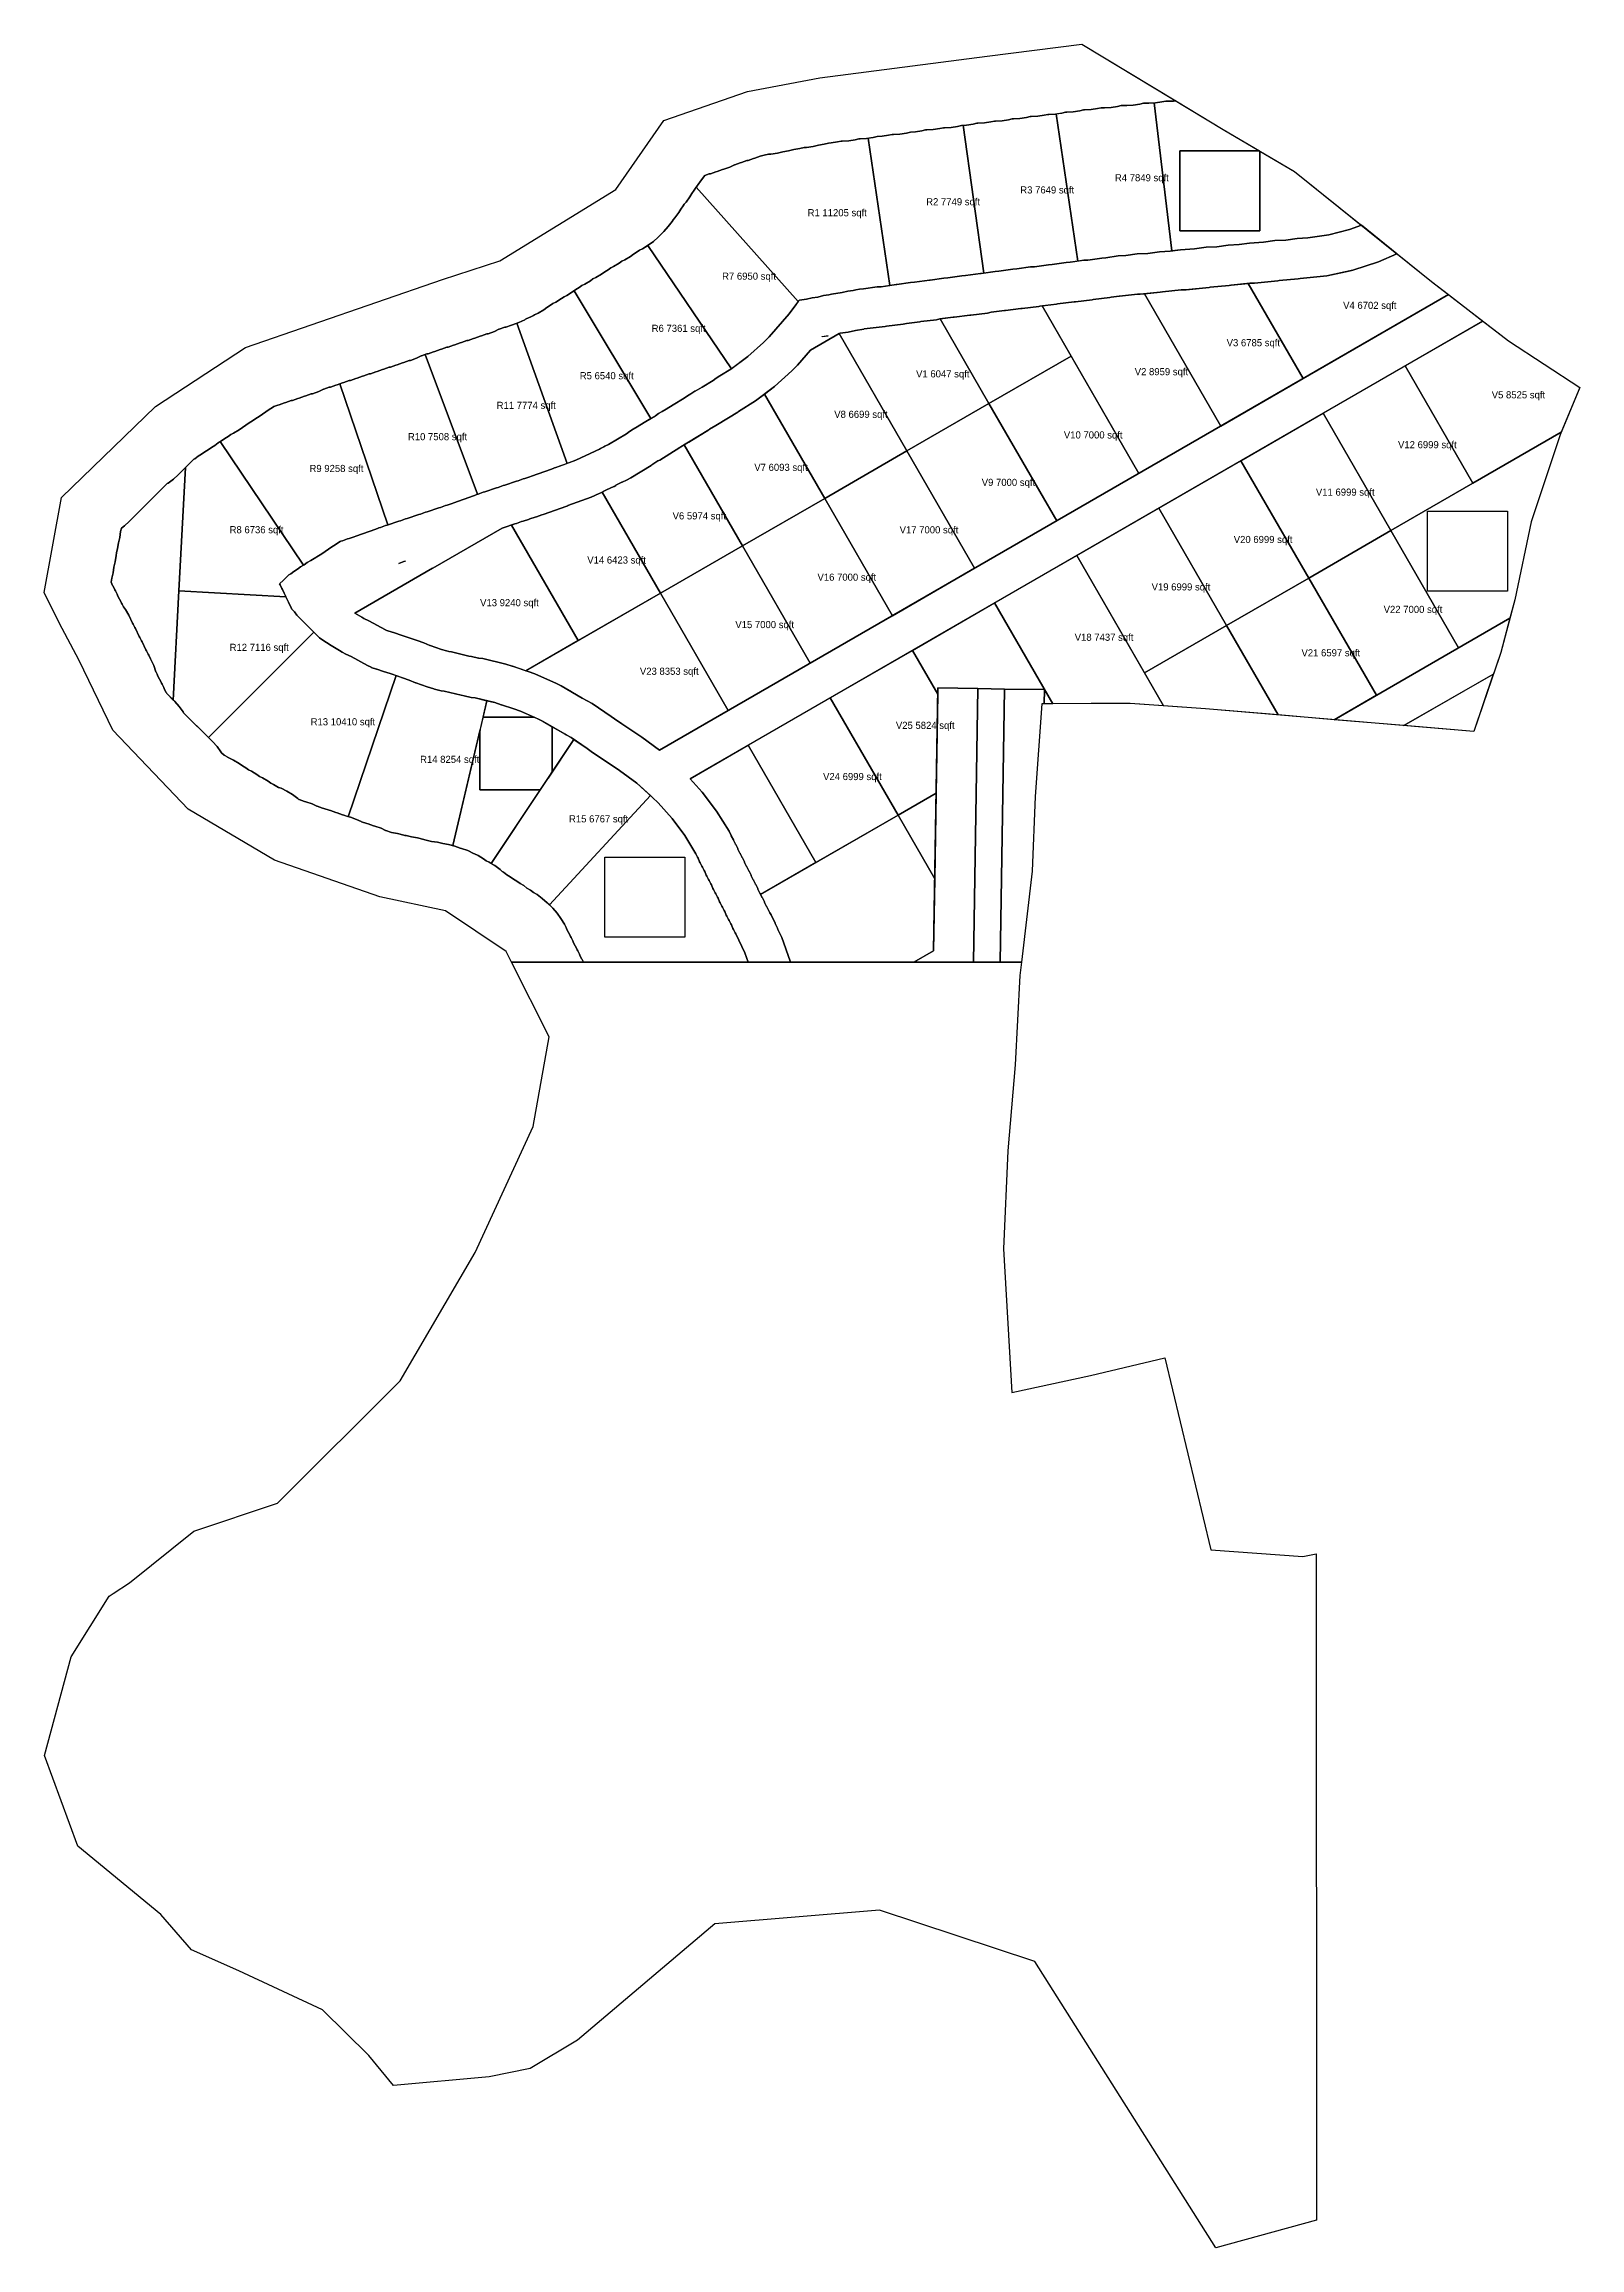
# Model space of a CAD drawing. Header units: metres. Extents: x 119 to 464, y -551 to -55.
import ezdxf

# ---------------------------------------------------------------- set-up
doc = ezdxf.new("R2010")
doc.units = ezdxf.units.M
for name, color, linetype in [('AMENITIES', 6, 'Continuous'), ('COLONY', 3, 'Continuous'), ('GARDENS', 82, 'Continuous'), ('PLOTS', 1, 'Continuous'), ('RESORT', 2, 'Continuous'), ('RIVER_PROMENADE', 62, 'Continuous'), ('ROADS', 8, 'Continuous'), ('TEXT', 7, 'Continuous')]:
    doc.layers.add(name, color=color, linetype=linetype)

msp = doc.modelspace()

# ---------------------------------------------------------------- texts
at = {"layer": 'TEXT'}
for s, p in [('R4 7849 sqft', (359.84, -85.81)), ('R3 7649 sqft', (338.55, -88.55)), ('R1 11205 sqft', (290.71, -93.68)), ('R2 7749 sqft', (317.38, -91.21)), ('R7 6950 sqft', (271.47, -107.96)), ('V4 6702 sqft', (411.18, -114.53)), ('R6 7361 sqft', (255.63, -119.69)), ('V3 6785 sqft', (384.98, -122.93)), ('R5 6540 sqft', (239.45, -130.35)), ('V1 6047 sqft', (315.11, -129.94)), ('V2 8959 sqft', (364.3, -129.45)), ('V5 8525 sqft', (444.61, -134.65)), ('R11 7774 sqft', (220.75, -137.02)), ('V8 6699 sqft', (296.7, -139.04)), ('R10 7508 sqft', (200.79, -144.07)), ('V10 7000 sqft', (348.36, -143.68)), ('V12 6999 sqft', (423.53, -145.87)), ('R9 9258 sqft', (178.65, -151.22)), ('V7 6093 sqft', (278.72, -150.97)), ('V9 7000 sqft', (329.88, -154.35)), ('V11 6999 sqft', (405.06, -156.54)), ('R8 6736 sqft', (160.68, -165)), ('V6 5974 sqft', (260.34, -161.89)), ('V17 7000 sqft', (311.41, -165.02)), ('V20 6999 sqft', (386.58, -167.2)), ('V14 6423 sqft', (241.14, -171.82)), ('V16 7000 sqft', (292.93, -175.68)), ('V19 6999 sqft', (368.1, -177.87)), ('V13 9240 sqft', (217.03, -181.42)), ('V22 7000 sqft', (420.3, -182.93)), ('V15 7000 sqft', (274.45, -186.35)), ('V18 7437 sqft', (350.8, -189.2)), ('R12 7116 sqft', (160.68, -191.47)), ('V21 6597 sqft', (401.81, -192.7)), ('V23 8353 sqft', (252.98, -196.85)), ('R13 10410 sqft', (178.91, -208.21)), ('V25 5824 sqft', (310.57, -209.02)), ('R14 8254 sqft', (203.53, -216.67)), ('V24 6999 sqft', (294.19, -220.54)), ('R15 6767 sqft', (237.03, -230.06))]:
    msp.add_text(s, height=1.6, dxfattribs=at).set_placement(p)

# ---------------------------------------------------------------- linework, layer by layer
at = {"layer": 'AMENITIES'}
for points in [[(392.42, -96.98), (374.42, -96.98), (374.42, -78.98), (392.39, -78.98), (392.42, -79), (392.42, -96.98)], [(430.17, -178.02), (430.17, -160.02), (448.17, -160.02), (448.17, -178.02), (430.17, -178.02)], [(233.27, -218.68), (230.57, -222.74), (216.94, -222.74), (216.94, -209.66), (217.7, -206.4), (229.19, -206.4), (230.2, -206.85), (231.2, -207.35), (233.27, -208.55), (233.27, -218.68)], [(286.86, -261.53), (286.86, -261.53), (286.8, -261.3), (286.8, -261.3), (284.9, -255.98), (284.9, -255.98), (284.03, -254.13), (284.03, -254.13), (283.91, -253.83), (283.91, -253.83), (283.41, -252.83), (283.41, -252.83), (283.38, -252.76), (283.38, -252.76), (282.49, -250.88), (282.49, -250.88), (282.49, -250.88), (282.49, -250.87), (282.49, -250.87), (282.49, -250.87), (282.49, -250.87), (282.49, -250.87), (282.49, -250.87), (282.49, -250.87), (282.23, -250.44), (282.23, -250.44), (282.21, -250.41), (282.21, -250.41), (282.21, -250.41), (282.19, -250.39), (282.19, -250.39), (282.19, -250.39), (282.19, -250.38), (282.19, -250.38), (282.19, -250.38), (282.19, -250.38), (282.19, -250.38), (282.19, -250.38), (281.54, -249.07), (281.54, -249.07), (281.54, -249.07), (281.54, -249.06), (281.54, -249.06), (281.54, -249.06), (281.54, -249.06), (281.54, -249.06), (281.54, -249.06), (281.54, -249.06), (281.54, -249.06), (281.54, -249.06), (281.52, -249.04), (281.52, -249.04), (281.52, -249.04), (281.52, -249.03), (281.52, -249.02), (281.52, -249.02), (281.52, -249.02), (281.52, -249.02), (281.52, -249.02), (281.52, -249.02), (281.52, -249.02), (281.52, -249.02), (281.52, -249.02), (281.51, -249.01), (281.49, -248.99), (281.49, -248.99), (281.49, -248.99), (281.49, -248.98), (281.49, -248.98), (281.49, -248.98), (281.49, -248.98), (281.49, -248.98), (281.49, -248.98), (281.48, -248.96), (281.04, -248.06), (281.04, -248.06), (281.04, -248.06), (281.04, -248.06), (281.04, -248.06), (281.04, -248.05), (281.04, -248.05), (281.04, -248.05), (281.04, -248.05), (281.04, -248.05), (281.04, -248.05), (281.04, -248.05), (281.04, -248.05), (281.04, -248.05), (281.03, -248.05), (281.02, -248.04), (281.02, -248.04), (281.02, -248.04), (281.02, -248.03), (281.02, -248.02), (281.02, -248.02), (281.02, -248.02), (281.02, -248.02), (281.02, -248.02), (281.02, -248.02), (281.02, -248.02), (281.02, -248.02), (281.02, -248.02), (281.01, -248.01), (280.99, -247.99), (280.99, -247.99), (280.99, -247.99), (280.99, -247.98), (280.99, -247.98), (280.99, -247.98), (280.99, -247.98), (280.99, -247.98), (280.99, -247.98), (280.98, -247.96), (280.54, -247.06), (280.54, -247.06), (280.54, -247.06), (280.54, -247.06), (280.54, -247.06), (280.54, -247.05), (280.54, -247.05), (280.54, -247.05), (280.54, -247.05), (280.54, -247.05), (280.54, -247.05), (280.54, -247.05), (280.54, -247.05), (280.54, -247.05), (280.53, -247.05), (280.52, -247.04), (280.52, -247.04), (280.52, -247.04), (280.52, -247.02), (280.52, -247.02), (280.52, -247.02), (280.52, -247.02), (280.52, -247.02), (280.52, -247.02), (280.52, -247.02), (280.52, -247.02), (280.52, -247.02), (280.51, -247.01), (280.49, -246.99), (280.49, -246.99), (280.49, -246.99), (280.49, -246.98), (280.49, -246.98), (280.49, -246.98), (280.49, -246.98), (280.49, -246.98), (280.49, -246.98), (280.48, -246.96), (280.14, -246.26), (280.14, -246.26), (280.14, -246.26), (311.05, -228.41), (311.05, -228.41), (311.05, -228.41), (319.31, -242.72), (319.31, -242.72), (319.31, -242.72), (319.05, -258.98), (319.05, -258.98), (319.05, -258.98), (314.64, -261.53), (314.64, -261.53), (314.64, -261.53), (305.54, -261.53), (286.86, -261.53), (286.86, -261.53)], [(245.12, -255.91), (245.12, -237.91), (263.12, -237.91), (263.12, -255.91), (245.12, -255.91)]]:
    msp.add_lwpolyline(points, close=True, dxfattribs=at)
at = {"layer": 'COLONY'}
msp.add_lwpolyline([(209.26, -249.96), (194.47, -246.82), (170.8, -238.57), (151.35, -227.07), (134.39, -209.29), (126.82, -193.61), (122.36, -185.17), (118.94, -178.32), (122.83, -156.97), (143.97, -136.46), (164.23, -123.19), (208.6, -107.93), (221.48, -103.71), (247.6, -87.66), (258.4, -72.16), (277.21, -65.62), (293.47, -62.5), (331.12, -57.65), (352.37, -54.94), (384.19, -74.16), (400.25, -83.6), (431.09, -108.36), (448.39, -121.73), (464.45, -132.24), (460.01, -142.83), (453.45, -162.43), (449.83, -179.95), (446.64, -191.8), (440.55, -209.62), (380.23, -204.48), (363.26, -203.28), (343.39, -203.37), (341.9, -224.25), (341.2, -241.03), (338.8, -261.53), (224.09, -261.53), (222.88, -259.14), (209.26, -249.96)], close=True, dxfattribs=at)
at = {"layer": 'GARDENS'}
for points in [[(423.29, -102.1), (423.29, -102.1), (423.29, -102.1), (423.29, -102.1), (423.29, -102.1), (415.33, -95.71), (412.59, -96.69), (407.97, -97.85), (403.26, -98.54), (400.84, -98.66), (398.26, -99.04), (395.84, -99.16), (393.26, -99.54), (390.08, -99.7), (387.76, -100.04), (385.34, -100.16), (382.76, -100.54), (380.34, -100.66), (377.76, -101.04), (374.58, -101.2), (372.66, -101.48), (368.68, -68.19), (368.97, -68.18), (370.43, -67.96), (371.26, -67.75), (373, -67.75), (373.53, -67.72), (384.19, -74.16), (392.39, -78.98), (374.42, -78.98), (374.42, -96.98), (392.42, -96.98), (392.42, -79), (400.25, -83.6), (423.29, -102.1)], [(389.82, -108.8), (389.82, -108.8), (389.82, -108.8), (389.82, -108.8), (389.81, -108.8), (389.82, -108.8), (389.82, -108.8)], [(390.21, -108.76), (390.21, -108.76), (390.21, -108.76), (390.21, -108.76)], [(396.76, -108.17), (396.76, -108.17), (396.76, -108.17), (396.76, -108.17)], [(401.03, -107.73), (401.03, -107.73), (401.03, -107.73), (401.03, -107.73)], [(257.37, -213.82), (253.41, -210.88), (253.41, -210.88), (257.37, -213.81), (257.37, -213.81), (257.37, -213.81), (272.83, -204.88), (272.83, -204.88), (272.83, -204.88), (272.83, -204.88), (291.31, -194.22), (309.79, -183.55), (328.26, -172.88), (346.74, -162.21), (365.22, -151.54), (365.22, -151.54), (365.22, -151.54), (365.22, -151.54), (383.7, -140.88), (383.7, -140.88), (383.7, -140.88), (383.7, -140.88), (383.7, -140.88), (402.17, -130.21), (402.17, -130.21), (402.17, -130.21), (402.17, -130.21), (402.17, -130.21), (434.91, -111.31), (434.91, -111.31), (434.91, -111.31), (434.91, -111.31), (257.37, -213.82)], [(323.69, -116.37), (327.19, -115.96), (327.46, -115.9), (331.19, -115.46), (331.99, -115.28), (334.98, -114.9), (335.19, -114.87), (338.69, -114.46), (338.96, -114.4), (342.69, -113.96), (342.96, -113.9), (343.45, -113.84), (343.45, -113.84), (343.45, -113.84), (349.98, -125.15), (331.5, -135.82), (320.51, -116.78), (323.48, -116.4), (323.69, -116.37)], [(346.96, -113.4), (346.96, -113.4), (346.96, -113.4), (346.96, -113.4)], [(350.96, -112.9), (350.96, -112.9), (350.96, -112.9), (350.96, -112.9)], [(354.96, -112.4), (354.96, -112.4), (354.96, -112.4), (354.96, -112.4)], [(358.96, -111.9), (358.96, -111.9), (358.96, -111.9), (358.96, -111.9)], [(360.76, -111.69), (360.76, -111.69), (360.76, -111.69), (360.76, -111.69)], [(364.9, -111.23), (364.9, -111.23), (364.9, -111.23), (364.9, -111.23)], [(366.5, -111.1), (366.5, -111.1), (366.5, -111.1), (366.5, -111.1), (366.5, -111.1), (366.5, -111.1), (366.5, -111.1)], [(370.03, -110.73), (370.03, -110.73), (370.03, -110.73), (370.03, -110.73)], [(374.71, -110.26), (374.71, -110.26), (374.71, -110.26), (374.71, -110.26)], [(381.26, -109.67), (381.26, -109.67), (381.26, -109.67), (381.26, -109.67)], [(385.85, -109.21), (385.53, -109.23), (385.53, -109.23), (385.53, -109.23), (385.85, -109.21)], [(297.86, -120.04), (297.87, -120.04), (297.79, -120.09), (291.37, -123.79), (291.38, -123.79), (291.37, -123.79), (291.37, -123.79), (297.86, -120.04)], [(293.96, -120.77), (295.33, -120.55), (293.96, -120.78), (293.96, -120.77)], [(464.45, -132.24), (464.45, -132.24), (464.45, -132.24), (464.45, -132.24), (464.45, -132.24)], [(270.45, -140.54), (270.44, -140.54), (274.98, -137.73), (270.45, -140.54)], [(263.95, -144.54), (263.94, -144.54), (268.48, -141.73), (263.95, -144.54)], [(449.83, -179.95), (448.7, -184.13), (409.18, -206.95), (409.18, -206.95), (418.68, -201.46), (437.15, -190.8), (421.91, -164.4), (440.39, -153.73), (440.39, -153.73), (440.39, -153.73), (440.39, -153.73), (460.24, -142.27), (460.25, -142.27), (460.25, -142.27), (460.01, -142.83), (453.45, -162.43), (449.83, -179.95)], [(257.45, -148.54), (257.44, -148.54), (261.98, -145.73), (257.45, -148.54)], [(146.48, -200.93), (146.36, -200.73), (145.98, -199.93), (145.86, -199.73), (145.48, -198.93), (145.36, -198.73), (144.98, -197.93), (144.86, -197.73), (144.48, -196.93), (144.36, -196.73), (144.12, -196.22), (144.1, -196.15), (143.61, -194.76), (142.98, -193.43), (142.86, -193.23), (142.48, -192.43), (142.36, -192.23), (141.98, -191.43), (141.86, -191.23), (141.48, -190.43), (141.36, -190.23), (140.98, -189.43), (140.86, -189.23), (140.48, -188.43), (140.36, -188.23), (139.98, -187.43), (139.86, -187.23), (139.48, -186.43), (139.36, -186.23), (138.98, -185.43), (138.86, -185.23), (138.48, -184.43), (138.36, -184.23), (137.98, -183.43), (137.22, -182.17), (136.79, -181.58), (136.48, -180.93), (136.36, -180.73), (135.98, -179.93), (135.86, -179.73), (135.48, -178.93), (135.36, -178.73), (134.98, -177.93), (134.86, -177.73), (134.48, -176.93), (134.36, -176.73), (134.02, -176.02), (134.16, -175.13), (134.46, -173.93), (134.66, -172.63), (134.96, -171.43), (135.18, -169.97), (135.21, -169.43), (135.46, -168.43), (135.66, -167.13), (135.96, -165.93), (136.16, -164.63), (136.36, -163.83), (137.02, -163.35), (138.11, -162.36), (146.63, -153.84), (146.83, -153.72), (148.02, -152.85), (149.11, -151.86), (150.76, -150.21), (149.29, -177.99), (148, -202.53), (146.55, -201.08), (146.48, -200.93)], [(250.95, -152.54), (250.94, -152.54), (255.48, -149.73), (250.95, -152.54)], [(247.16, -154.47), (247.15, -154.47), (247.35, -154.35), (247.16, -154.47)], [(247.58, -154.22), (247.57, -154.22), (247.59, -154.21), (247.58, -154.22)], [(223.38, -163.38), (223.38, -163.38), (223.38, -163.38), (223.38, -163.38)], [(224.11, -163.16), (224.11, -163.16), (224.11, -163.16), (224.11, -163.16), (224.11, -163.16)], [(206.34, -172.88), (188.86, -182.98), (188.86, -182.98), (188.86, -182.98), (190.41, -183.88), (190.41, -183.88), (188.85, -182.98), (206.34, -172.88)], [(199.88, -171.39), (198.75, -171.79), (199.88, -171.38), (200.25, -171.29), (199.88, -171.39)], [(257.59, -178.49), (257.59, -178.49), (257.59, -178.49), (257.59, -178.49), (257.59, -178.49)], [(344, -200.19), (335, -200.05), (329, -199.95), (320, -199.81), (319.98, -201.2), (314.29, -191.35), (332.77, -180.68), (345.86, -203.36), (343.95, -203.37), (344, -200.19)], [(195.72, -186.74), (195.72, -186.74), (195.72, -186.74), (195.72, -186.74)], [(195.74, -186.75), (195.74, -186.75), (195.74, -186.75), (195.74, -186.75), (195.74, -186.75)], [(195.77, -186.76), (195.77, -186.76), (195.77, -186.76), (195.77, -186.76)], [(195.82, -186.78), (195.82, -186.78), (195.82, -186.78), (195.82, -186.78)], [(196.25, -186.92), (196.25, -186.92), (196.25, -186.92), (196.25, -186.92)], [(197.75, -187.42), (197.75, -187.42), (197.75, -187.42), (197.75, -187.42)], [(199.25, -187.92), (199.25, -187.92), (199.25, -187.92), (199.25, -187.92)], [(199.3, -187.93), (202.85, -189.13), (202.85, -189.13), (199.3, -187.93)], [(370.76, -203.81), (370.76, -203.81), (370.76, -203.81), (366.48, -196.4), (384.96, -185.74), (396.59, -205.87), (380.23, -204.48), (370.76, -203.81)], [(205.72, -190.24), (205.72, -190.24), (205.72, -190.24), (205.72, -190.24)], [(205.82, -190.28), (205.82, -190.28), (205.82, -190.28), (205.82, -190.28)], [(208.35, -191.13), (208.35, -191.13), (205.82, -190.28), (208.35, -191.13)], [(209.45, -191.49), (209.45, -191.49), (209.45, -191.49), (209.45, -191.49)], [(210, -191.62), (210, -191.62), (210, -191.62), (210, -191.62)], [(214.5, -192.62), (214.5, -192.62), (214.5, -192.62), (214.5, -192.62)], [(216.69, -193.08), (216.69, -193.08), (216.69, -193.08), (216.69, -193.08)], [(239.11, -189.16), (239.11, -189.16), (239.11, -189.16), (239.11, -189.16), (239.11, -189.16)], [(224.25, -194.92), (224.25, -194.92), (224.25, -194.92), (224.25, -194.92)], [(227.34, -195.96), (227.34, -195.96), (227.34, -195.96), (227.34, -195.96), (227.34, -195.96), (227.34, -195.96), (227.34, -195.96)], [(227.85, -196.13), (227.85, -196.13), (227.34, -195.96), (227.85, -196.13)], [(424.87, -208.28), (444.97, -196.67), (440.55, -209.62), (424.87, -208.28)], [(221.79, -203.58), (221.83, -203.59), (224.59, -204.52), (226.09, -205.02), (229.19, -206.4), (217.7, -206.4), (218.58, -202.67), (220.33, -203.09), (221.79, -203.58)], [(235.23, -199.3), (235.23, -199.3), (235.23, -199.3), (235.24, -199.3), (235.24, -199.3), (235.24, -199.3), (235.24, -199.3), (235.24, -199.3), (235.24, -199.3), (237.62, -200.68), (235.23, -199.3), (235.23, -199.3)], [(334.01, -261.53), (328.01, -261.53), (329, -199.95), (335, -200.05), (334.01, -261.53)], [(247.24, -206.77), (247.24, -206.77), (247.24, -206.77), (247.24, -206.77)], [(219.54, -239.3), (219.07, -239.02), (218.42, -238.71), (217.83, -238.28), (216.57, -237.52), (215.77, -237.14), (215.57, -237.02), (214.24, -236.39), (212.85, -235.9), (212.56, -235.83), (211.35, -235.4), (210.9, -235.29), (217.06, -209.14), (216.94, -209.66), (216.94, -222.74), (230.57, -222.74), (219.54, -239.3)], [(236.13, -210.2), (236.42, -210.37), (237.51, -210.97), (238.13, -211.39), (232.32, -220.11), (233.27, -218.68), (233.27, -208.55), (236.13, -210.2)], [(280.02, -246.03), (280.01, -246.01), (279.99, -245.98), (279.98, -245.96), (279.54, -245.06), (279.52, -245.03), (279.51, -245.01), (279.49, -244.98), (279.48, -244.96), (279.04, -244.06), (279.02, -244.03), (279.01, -244.01), (278.99, -243.98), (278.98, -243.96), (278.54, -243.06), (278.52, -243.03), (278.51, -243.01), (278.49, -242.98), (278.48, -242.96), (278.04, -242.06), (278.02, -242.03), (278.01, -242.01), (277.99, -241.98), (277.98, -241.96), (277.54, -241.06), (277.52, -241.03), (277.51, -241.01), (277.49, -240.98), (277.48, -240.96), (277.04, -240.06), (277.02, -240.03), (277.01, -240.01), (276.99, -239.98), (276.98, -239.96), (276.54, -239.06), (276.52, -239.03), (276.51, -239.01), (276.49, -238.98), (276.48, -238.96), (276.04, -238.06), (276.02, -238.03), (276.01, -238.01), (275.99, -237.98), (275.98, -237.96), (275.54, -237.06), (275.52, -237.03), (275.51, -237.01), (275.49, -236.98), (275.48, -236.96), (275.04, -236.06), (275.02, -236.03), (275.01, -236.01), (274.99, -235.98), (274.98, -235.96), (274.54, -235.06), (274.52, -235.03), (274.51, -235.01), (274.49, -234.98), (274.04, -234.06), (274.02, -234.03), (274.01, -234.01), (273.54, -233.06), (273.52, -233.03), (273.04, -232.06), (270.23, -227.52), (267.02, -223.26), (264.26, -220.23), (277.33, -212.68), (292.57, -239.08), (280.14, -246.26), (280.14, -246.26), (280.14, -246.26), (280.04, -246.06), (280.02, -246.03)], [(257.06, -225.69), (260.26, -229.21), (263.1, -233.04), (265.55, -237.12), (265.92, -237.9), (266.05, -238.12), (266.42, -238.9), (266.55, -239.12), (266.92, -239.9), (267.05, -240.12), (267.42, -240.9), (267.55, -241.12), (267.92, -241.9), (268.05, -242.12), (268.42, -242.9), (268.55, -243.12), (268.92, -243.9), (269.05, -244.12), (269.42, -244.9), (269.55, -245.12), (269.92, -245.9), (270.05, -246.12), (270.42, -246.9), (270.55, -247.12), (270.92, -247.9), (271.05, -248.12), (271.42, -248.9), (271.55, -249.12), (271.92, -249.9), (272.05, -250.12), (272.42, -250.9), (272.55, -251.12), (272.92, -251.9), (273.05, -252.12), (273.42, -252.9), (273.55, -253.12), (273.92, -253.9), (274.05, -254.12), (274.42, -254.9), (274.55, -255.12), (276.58, -259.43), (277.33, -261.53), (240.27, -261.53), (239.98, -260.93), (239.86, -260.73), (239.48, -259.93), (239.36, -259.73), (238.98, -258.93), (238.86, -258.73), (238.48, -257.93), (238.36, -257.73), (237.98, -256.93), (237.86, -256.73), (237.48, -255.93), (237.36, -255.73), (236.98, -254.93), (236.86, -254.73), (236.48, -253.93), (236.36, -253.73), (235.98, -252.93), (235.22, -251.67), (234.35, -250.48), (233.36, -249.39), (232.61, -248.64), (255.37, -224.04), (255.81, -224.44), (257.06, -225.69)], [(311.05, -228.41), (311.05, -228.41), (311.05, -228.41), (311.05, -228.41), (319.62, -223.46), (319.31, -242.72), (311.05, -228.41)], [(280.48, -246.96), (280.48, -246.96), (280.14, -246.26), (280.48, -246.96)], [(280.52, -247.02), (280.52, -247.02), (280.52, -247.02), (280.52, -247.02), (280.52, -247.02), (280.52, -247.02), (280.52, -247.02), (280.52, -247.02), (280.52, -247.02), (280.52, -247.03), (280.51, -247.01), (280.52, -247.02)], [(280.53, -247.05), (280.53, -247.05), (280.54, -247.05), (280.54, -247.05), (280.54, -247.05), (280.54, -247.05), (280.54, -247.05), (280.54, -247.05), (280.54, -247.05), (280.54, -247.05), (280.54, -247.05), (280.54, -247.06), (280.54, -247.06), (280.54, -247.06), (280.54, -247.06), (280.54, -247.06), (280.54, -247.06), (280.53, -247.05)], [(280.98, -247.96), (280.98, -247.96), (280.54, -247.06), (280.98, -247.96)], [(281.02, -248.02), (281.02, -248.02), (281.02, -248.02), (281.02, -248.02), (281.02, -248.02), (281.02, -248.02), (281.02, -248.02), (281.02, -248.02), (281.02, -248.02), (281.02, -248.03), (281.01, -248.01), (281.02, -248.02)], [(281.03, -248.05), (281.03, -248.05), (281.04, -248.05), (281.04, -248.05), (281.04, -248.05), (281.04, -248.05), (281.04, -248.05), (281.04, -248.05), (281.04, -248.05), (281.04, -248.05), (281.04, -248.05), (281.04, -248.06), (281.04, -248.06), (281.04, -248.06), (281.04, -248.06), (281.04, -248.06), (281.04, -248.06), (281.03, -248.05)], [(281.48, -248.96), (281.48, -248.96), (281.04, -248.06), (281.48, -248.96)], [(281.52, -249.02), (281.52, -249.02), (281.52, -249.02), (281.52, -249.02), (281.52, -249.02), (281.52, -249.02), (281.52, -249.02), (281.52, -249.02), (281.52, -249.02), (281.52, -249.03), (281.51, -249.01), (281.52, -249.02)], [(282.23, -250.44), (282.23, -250.44), (282.49, -250.87), (282.49, -250.87), (282.49, -250.87), (282.49, -250.87), (282.49, -250.87), (282.49, -250.87), (282.49, -250.87), (282.49, -250.88), (282.49, -250.88), (282.49, -250.88), (282.49, -250.88), (282.23, -250.44)], [(283.41, -252.83), (283.41, -252.83), (283.41, -252.83), (283.41, -252.83)], [(284.03, -254.13), (284.03, -254.13), (284.03, -254.13), (284.03, -254.13)], [(286.86, -261.53), (286.86, -261.53), (286.86, -261.53), (286.86, -261.53), (286.86, -261.53)], [(314.64, -261.53), (314.64, -261.53), (314.64, -261.53), (315.14, -261.24), (314.64, -261.53), (314.64, -261.53)]]:
    msp.add_lwpolyline(points, close=True, dxfattribs=at)
at = {"layer": 'PLOTS'}
for points in [[(347.93, -70.46), (348.76, -70.25), (349, -70.25), (350.47, -70.18), (351.93, -69.96), (352.76, -69.75), (353, -69.75), (354.47, -69.68), (355.93, -69.46), (356.76, -69.25), (357.5, -69.25), (358.97, -69.18), (360.43, -68.96), (361.26, -68.75), (362.5, -68.75), (363.97, -68.68), (365.43, -68.46), (366.26, -68.25), (367.5, -68.25), (368.68, -68.19), (372.66, -101.48), (372.26, -101.54), (369.84, -101.66), (367.26, -102.04), (364.84, -102.16), (362.26, -102.54), (360.6, -102.62), (357.76, -103.04), (356.87, -103.09), (353.76, -103.54), (352.87, -103.59), (351.49, -103.79), (346.63, -70.66), (347.93, -70.46)], [(305.43, -75.96), (306.32, -75.73), (307.47, -75.68), (308.93, -75.46), (309.76, -75.25), (310, -75.25), (311.47, -75.18), (312.93, -74.96), (313.82, -74.73), (314.97, -74.68), (316.43, -74.46), (317.26, -74.25), (317.5, -74.25), (318.97, -74.18), (320.43, -73.96), (321.26, -73.75), (321.5, -73.75), (322.97, -73.68), (324.43, -73.46), (325.32, -73.23), (325.73, -73.21), (330.33, -106.46), (329.76, -106.54), (329.63, -106.55), (326.26, -107.04), (325.37, -107.09), (322.26, -107.54), (321.37, -107.59), (318.26, -108.04), (318.13, -108.05), (314.76, -108.54), (313.87, -108.59), (310.76, -109.04), (310.63, -109.05), (309.2, -109.26), (304.31, -76.13), (305.43, -75.96)], [(326.47, -73.18), (327.93, -72.96), (328.76, -72.75), (329, -72.75), (330.47, -72.68), (331.93, -72.46), (332.76, -72.25), (333, -72.25), (334.47, -72.18), (335.93, -71.96), (336.76, -71.75), (337, -71.75), (338.47, -71.68), (339.93, -71.46), (340.76, -71.25), (341, -71.25), (342.47, -71.18), (343.93, -70.96), (344.76, -70.75), (345, -70.75), (346.47, -70.68), (346.63, -70.66), (351.49, -103.79), (349.76, -104.04), (348.87, -104.09), (345.76, -104.54), (344.87, -104.59), (341.76, -105.04), (340.87, -105.09), (337.76, -105.54), (336.87, -105.59), (333.76, -106.04), (332.87, -106.09), (330.33, -106.46), (325.73, -73.21), (326.47, -73.18)], [(265.68, -87.07), (266.22, -86.33), (266.43, -85.98), (266.85, -85.52), (267.58, -84.52), (268.56, -84.17), (268.85, -84.1), (270.06, -83.67), (270.35, -83.6), (271.56, -83.17), (271.85, -83.1), (273.24, -82.61), (274.28, -82.12), (274.35, -82.1), (275.56, -81.67), (275.85, -81.6), (277.06, -81.17), (277.35, -81.1), (278.56, -80.67), (278.85, -80.6), (280.06, -80.17), (280.35, -80.1), (280.61, -80.01), (280.93, -79.96), (281.93, -79.71), (282.47, -79.68), (283.93, -79.46), (285.13, -79.16), (286.43, -78.96), (287.63, -78.66), (288.93, -78.46), (289.93, -78.21), (290.47, -78.18), (291.93, -77.96), (293.13, -77.66), (294.43, -77.46), (295.43, -77.21), (295.97, -77.18), (297.43, -76.96), (298.26, -76.75), (298.5, -76.75), (299.97, -76.68), (301.43, -76.46), (302.26, -76.25), (302.5, -76.25), (303.97, -76.18), (304.31, -76.13), (309.2, -109.26), (307.26, -109.54), (306.37, -109.59), (303.26, -110.04), (302.37, -110.09), (301.55, -110.2), (300.97, -110.35), (299.75, -110.53), (298.47, -110.85), (296.05, -111.2), (295.47, -111.35), (294.25, -111.53), (292.97, -111.85), (291.75, -112.03), (290.47, -112.35), (288.89, -112.58), (288.78, -112.62), (288.6, -112.87), (265.65, -87.13), (265.68, -87.07)], [(254.83, -100.22), (256.02, -99.35), (257.11, -98.36), (258.36, -97.11), (259.35, -96.02), (260.22, -94.83), (260.43, -94.48), (260.85, -94.02), (261.72, -92.83), (262.18, -92.07), (262.72, -91.33), (262.93, -90.98), (263.35, -90.52), (264.22, -89.33), (264.68, -88.57), (265.22, -87.83), (265.65, -87.13), (288.6, -112.87), (288.07, -113.62), (286.57, -115.62), (282.06, -120.81), (280.81, -122.06), (277.29, -125.26), (273.61, -127.99), (254.76, -100.26), (254.83, -100.22)], [(238.57, -110.18), (239.33, -109.72), (239.92, -109.29), (240.57, -108.98), (241.83, -108.22), (242.42, -107.79), (243.07, -107.48), (244.33, -106.72), (245.07, -106.18), (245.83, -105.72), (246.42, -105.29), (247.07, -104.98), (248.33, -104.22), (248.92, -103.79), (249.57, -103.48), (250.83, -102.72), (251.57, -102.18), (252.33, -101.72), (252.92, -101.29), (253.57, -100.98), (254.76, -100.26), (273.61, -127.99), (273.46, -128.1), (270.96, -129.6), (270.16, -130.08), (269.46, -130.6), (266.96, -132.1), (265.38, -133.05), (265.37, -133.05), (264.46, -133.6), (263.66, -134.08), (262.96, -134.6), (260.46, -136.1), (258.88, -137.05), (258.87, -137.05), (257.96, -137.6), (257.16, -138.08), (256.46, -138.6), (255.44, -139.21), (238.19, -110.46), (238.57, -110.18)], [(402.17, -130.21), (402.17, -130.21), (389.82, -108.8), (389.82, -108.8), (389.82, -108.8), (390.21, -108.76), (390.21, -108.76), (391.24, -108.71), (391.24, -108.71), (396.52, -108.22), (396.52, -108.22), (396.76, -108.17), (396.76, -108.17), (401.03, -107.73), (401.03, -107.73), (401.52, -107.7), (401.52, -107.7), (407.51, -107.07), (407.51, -107.07), (412.8, -105.95), (413.4, -105.82), (413.4, -105.82), (419.12, -103.95), (419.12, -103.95), (423.29, -102.1), (423.29, -102.1), (423.29, -102.1), (423.3, -102.1), (423.3, -102.1), (423.3, -102.1), (431.09, -108.36), (431.09, -108.36), (434.91, -111.31), (434.91, -111.31), (434.91, -111.31), (402.17, -130.21), (402.17, -130.21)], [(366.5, -111.1), (366.5, -111.1), (366.5, -111.1), (370.03, -110.73), (370.03, -110.73), (370.52, -110.7), (370.52, -110.7), (374.71, -110.26), (374.71, -110.26), (375.74, -110.21), (375.74, -110.21), (375.87, -110.2), (381.02, -109.72), (381.02, -109.72), (381.26, -109.67), (381.26, -109.67), (385.53, -109.23), (385.53, -109.23), (386.02, -109.2), (386.02, -109.2), (389.81, -108.8), (389.82, -108.8), (389.82, -108.8), (402.17, -130.21), (402.17, -130.21), (402.17, -130.21), (383.7, -140.88), (383.7, -140.88), (383.7, -140.88), (366.5, -111.1)], [(225.74, -117.61), (227.07, -116.98), (227.27, -116.86), (228.07, -116.48), (228.27, -116.36), (229.07, -115.98), (229.27, -115.86), (230.07, -115.48), (231.33, -114.72), (232.07, -114.18), (232.83, -113.72), (233.42, -113.29), (234.07, -112.98), (235.33, -112.22), (235.92, -111.79), (236.57, -111.48), (237.83, -110.72), (238.19, -110.46), (255.44, -139.21), (253.96, -140.1), (252.38, -141.05), (252.37, -141.05), (251.46, -141.6), (250.66, -142.08), (249.96, -142.6), (245.88, -145.05), (245.1, -145.42), (244.88, -145.55), (244.1, -145.92), (243.88, -146.05), (243.1, -146.42), (242.88, -146.55), (238.57, -148.58), (236.59, -149.29), (225.3, -117.76), (225.74, -117.61)], [(343.45, -113.84), (343.45, -113.84), (343.45, -113.84), (346.69, -113.46), (346.69, -113.46), (346.96, -113.4), (346.96, -113.4), (350.69, -112.96), (350.69, -112.96), (350.96, -112.9), (350.96, -112.9), (354.69, -112.46), (354.69, -112.46), (354.96, -112.4), (354.96, -112.4), (358.69, -111.96), (358.69, -111.96), (358.96, -111.9), (358.96, -111.9), (360.76, -111.69), (360.76, -111.69), (360.88, -111.68), (360.88, -111.68), (364.9, -111.23), (364.9, -111.23), (365.52, -111.2), (365.52, -111.2), (366.5, -111.1), (366.5, -111.1), (366.5, -111.1), (383.7, -140.88), (383.7, -140.88), (383.7, -140.88), (365.22, -151.54), (365.22, -151.54), (365.22, -151.54), (343.45, -113.84)], [(205.06, -124.67), (205.35, -124.6), (206.56, -124.17), (206.85, -124.1), (208.06, -123.67), (208.35, -123.6), (209.56, -123.17), (209.85, -123.1), (211.06, -122.67), (211.35, -122.6), (212.56, -122.17), (212.85, -122.1), (214.06, -121.67), (214.35, -121.6), (215.56, -121.17), (215.85, -121.1), (217.06, -120.67), (217.35, -120.6), (218.56, -120.17), (218.85, -120.1), (220.24, -119.61), (221.28, -119.12), (221.35, -119.1), (222.56, -118.67), (222.85, -118.6), (224.06, -118.17), (224.35, -118.1), (225.3, -117.76), (236.59, -149.29), (234.09, -150.19), (233.73, -150.28), (233.63, -150.32), (233.07, -150.58), (228.59, -152.19), (228.23, -152.28), (227.09, -152.69), (226.73, -152.78), (225.59, -153.19), (225.23, -153.28), (224.09, -153.69), (223.73, -153.78), (222.59, -154.19), (222.23, -154.28), (221.09, -154.69), (220.73, -154.78), (219.59, -155.19), (219.23, -155.28), (218.09, -155.69), (217.73, -155.78), (216.59, -156.19), (216.44, -156.23), (204.69, -124.8), (205.06, -124.67)], [(313.02, -146.48), (297.79, -120.09), (297.87, -120.04), (297.86, -120.05), (297.87, -120.04), (298.02, -120), (299.86, -119.74), (301.46, -119.35), (303.33, -119.05), (303.45, -119.02), (308.19, -118.46), (308.46, -118.4), (312.19, -117.96), (312.99, -117.78), (315.98, -117.4), (316.19, -117.37), (319.69, -116.96), (320.49, -116.78), (320.51, -116.78), (331.5, -135.82), (313.02, -146.48)], [(440.39, -153.73), (440.39, -153.73), (425.15, -127.34), (425.15, -127.34), (425.15, -127.34), (442.6, -117.26), (442.6, -117.26), (442.6, -117.26), (442.6, -117.26), (442.6, -117.26), (442.6, -117.26), (442.6, -117.26), (442.6, -117.26), (442.6, -117.26), (442.6, -117.26), (442.6, -117.26), (442.6, -117.26), (442.6, -117.26), (445.07, -119.17), (448.39, -121.73), (448.39, -121.73), (464.45, -132.24), (464.45, -132.24), (464.45, -132.24), (460.25, -142.27), (460.25, -142.27), (460.24, -142.27), (440.39, -153.73), (440.39, -153.73)], [(313.02, -146.48), (294.55, -157.15), (281.01, -133.7), (283.24, -132.02), (287.18, -128.43), (288.43, -127.18), (291.37, -123.79), (291.38, -123.79), (291.37, -123.79), (297.79, -120.09), (313.02, -146.48)], [(186.06, -131.17), (186.35, -131.1), (187.56, -130.67), (187.85, -130.6), (189.06, -130.17), (189.35, -130.1), (190.56, -129.67), (190.85, -129.6), (192.06, -129.17), (192.35, -129.1), (193.56, -128.67), (193.85, -128.6), (195.06, -128.17), (195.35, -128.1), (196.56, -127.67), (196.85, -127.6), (198.06, -127.17), (198.35, -127.1), (199.56, -126.67), (199.85, -126.6), (201.06, -126.17), (201.35, -126.1), (202.74, -125.61), (203.78, -125.12), (203.85, -125.1), (204.69, -124.8), (216.44, -156.23), (216.23, -156.28), (216.13, -156.32), (215.57, -156.58), (211.09, -158.19), (210.73, -158.28), (209.59, -158.69), (209.23, -158.78), (208.09, -159.19), (207.73, -159.28), (206.59, -159.69), (206.23, -159.78), (205.09, -160.19), (204.73, -160.28), (203.59, -160.69), (203.23, -160.78), (202.09, -161.19), (201.73, -161.28), (200.59, -161.69), (200.23, -161.78), (199.09, -162.19), (198.73, -162.28), (197.59, -162.69), (197.23, -162.78), (196.25, -163.13), (185.51, -131.37), (186.06, -131.17)], [(331.5, -135.82), (349.98, -125.15), (365.22, -151.54), (346.74, -162.21), (331.5, -135.82)], [(406.68, -138.01), (425.15, -127.34), (440.39, -153.73), (421.91, -164.4), (406.68, -138.01)], [(158.83, -144.22), (159.57, -143.68), (160.33, -143.22), (160.92, -142.79), (161.57, -142.48), (162.83, -141.72), (163.57, -141.18), (164.33, -140.72), (165.07, -140.18), (165.83, -139.72), (166.57, -139.18), (167.33, -138.72), (168.07, -138.18), (168.83, -137.72), (169.57, -137.18), (170.33, -136.72), (170.63, -136.5), (171.56, -136.17), (171.85, -136.1), (173.06, -135.67), (173.35, -135.6), (174.56, -135.17), (174.85, -135.1), (176.06, -134.67), (176.35, -134.6), (177.56, -134.17), (177.85, -134.1), (179.06, -133.67), (179.35, -133.6), (180.74, -133.11), (181.78, -132.62), (181.85, -132.6), (183.06, -132.17), (183.35, -132.1), (184.56, -131.67), (184.85, -131.6), (185.51, -131.37), (196.25, -163.13), (196.09, -163.19), (195.73, -163.28), (194.59, -163.69), (194.23, -163.78), (194.13, -163.82), (193.57, -164.08), (189.09, -165.69), (188.73, -165.78), (187.59, -166.19), (187.23, -166.28), (186.09, -166.69), (185.73, -166.78), (185.55, -166.84), (185.16, -167.08), (184.46, -167.6), (183.66, -168.08), (182.96, -168.6), (182.16, -169.08), (181.46, -169.6), (178.96, -171.1), (178.16, -171.58), (177.46, -172.1), (177.28, -172.21), (158.59, -144.36), (158.83, -144.22)], [(276.07, -167.82), (262.95, -145.1), (263.54, -144.73), (263.55, -144.73), (263.94, -144.54), (263.95, -144.54), (268.48, -141.73), (268.66, -141.59), (270.04, -140.73), (270.05, -140.73), (270.44, -140.54), (270.45, -140.54), (274.98, -137.73), (275.16, -137.59), (278.98, -135.23), (281.01, -133.7), (294.55, -157.15), (276.07, -167.82)], [(313.02, -146.48), (331.5, -135.82), (346.74, -162.21), (328.26, -172.88), (313.02, -146.48)], [(388.2, -148.67), (406.68, -138.01), (421.91, -164.4), (403.44, -175.07), (388.2, -148.67)], [(149.29, -177.99), (150.76, -150.21), (152.63, -148.34), (152.83, -148.22), (153.57, -147.68), (154.33, -147.22), (155.07, -146.68), (155.83, -146.22), (156.57, -145.68), (157.33, -145.22), (158.07, -144.68), (158.59, -144.36), (177.28, -172.21), (176.66, -172.58), (175.96, -173.1), (175.16, -173.58), (174.46, -174.1), (173.98, -174.39), (172.81, -175.56), (171.91, -176.38), (171.92, -176.4), (172.05, -176.62), (172.42, -177.4), (172.55, -177.62), (173.33, -179.27), (149.29, -177.99)], [(257.59, -178.49), (244.47, -155.76), (245.35, -155.32), (245.48, -155.26), (247.15, -154.47), (247.16, -154.47), (247.53, -154.23), (247.54, -154.23), (247.57, -154.22), (247.58, -154.22), (247.59, -154.2), (247.6, -154.2), (248.93, -153.54), (248.94, -153.54), (248.96, -153.52), (248.97, -153.52), (248.99, -153.51), (249.93, -153.04), (249.94, -153.04), (249.96, -153.02), (249.97, -153.02), (250.94, -152.54), (250.95, -152.54), (255.48, -149.73), (255.66, -149.59), (257.04, -148.73), (257.05, -148.73), (257.44, -148.54), (257.45, -148.54), (261.98, -145.73), (262.16, -145.59), (262.95, -145.1), (276.07, -167.82), (257.59, -178.49)], [(294.55, -157.15), (313.02, -146.48), (328.26, -172.88), (309.79, -183.55), (294.55, -157.15)], [(369.72, -159.34), (388.2, -148.67), (403.44, -175.07), (384.96, -185.74), (369.72, -159.34)], [(239.11, -189.16), (224.11, -163.16), (224.88, -162.88), (225.25, -162.79), (226.38, -162.38), (226.75, -162.29), (227.88, -161.88), (228.25, -161.79), (229.38, -161.38), (229.75, -161.29), (230.88, -160.88), (231.25, -160.79), (236.55, -158.88), (236.73, -158.8), (236.75, -158.79), (242.05, -156.88), (243.8, -156.05), (244.17, -155.91), (244.47, -155.76), (257.59, -178.49), (239.11, -189.16)], [(276.07, -167.82), (294.55, -157.15), (309.79, -183.55), (291.31, -194.22), (276.07, -167.82)], [(188.86, -182.98), (188.86, -182.98), (221.96, -163.87), (221.96, -163.87), (221.97, -163.86), (221.97, -163.86), (221.97, -163.86), (221.97, -163.86), (221.97, -163.86), (221.97, -163.86), (221.97, -163.86), (221.97, -163.86), (221.97, -163.86), (221.97, -163.86), (221.97, -163.86), (222.25, -163.79), (222.25, -163.79), (223.38, -163.38), (223.38, -163.38), (223.75, -163.29), (223.75, -163.29), (224.11, -163.16), (224.11, -163.16), (224.11, -163.16), (239.11, -189.16), (239.11, -189.16), (239.11, -189.16), (227.34, -195.96), (227.34, -195.96), (227.34, -195.96), (224.3, -194.93), (224.3, -194.93), (224.25, -194.92), (224.25, -194.92), (222.8, -194.43), (222.8, -194.43), (217.61, -193.21), (217.61, -193.21), (216.75, -193.09), (216.69, -193.08), (216.69, -193.08), (215.11, -192.71), (215.11, -192.71), (214.5, -192.62), (214.5, -192.62), (210.61, -191.71), (210.61, -191.71), (210, -191.62), (210, -191.62), (209.45, -191.49), (209.45, -191.49), (208.35, -191.13), (205.82, -190.28), (205.82, -190.28), (205.77, -190.26), (205.72, -190.24), (205.72, -190.24), (204.35, -189.63), (204.35, -189.63), (202.85, -189.13), (199.3, -187.93), (199.3, -187.93), (199.25, -187.92), (199.25, -187.92), (197.8, -187.43), (197.8, -187.43), (197.75, -187.42), (197.75, -187.42), (196.3, -186.93), (196.3, -186.93), (196.25, -186.92), (196.25, -186.92), (195.82, -186.78), (195.82, -186.78), (195.77, -186.76), (195.77, -186.76), (195.75, -186.75), (195.75, -186.75), (195.75, -186.75), (195.75, -186.75), (195.75, -186.75), (195.75, -186.75), (195.74, -186.75), (195.74, -186.75), (195.74, -186.75), (195.72, -186.74), (195.72, -186.74), (192.02, -184.69), (192.02, -184.69), (190.87, -184.19), (190.87, -184.19), (190.87, -184.19), (190.87, -184.19), (190.87, -184.19), (190.86, -184.19), (190.86, -184.19), (190.86, -184.19), (190.41, -183.88), (190.41, -183.88), (188.86, -182.98), (188.86, -182.98)], [(351.24, -170.01), (369.72, -159.34), (384.96, -185.74), (366.48, -196.4), (351.24, -170.01)], [(257.59, -178.49), (276.07, -167.82), (291.31, -194.22), (272.83, -204.88), (257.59, -178.49)], [(403.44, -175.07), (421.91, -164.4), (437.15, -190.8), (418.68, -201.46), (403.44, -175.07)], [(345.86, -203.36), (345.86, -203.36), (332.77, -180.68), (332.77, -180.68), (332.77, -180.68), (351.24, -170.01), (351.24, -170.01), (351.24, -170.01), (370.76, -203.81), (370.76, -203.81), (370.76, -203.81), (363.26, -203.28), (363.26, -203.28), (354.5, -203.32), (345.86, -203.36), (345.86, -203.36)], [(150.34, -205.37), (150.22, -205.17), (149.35, -203.98), (148.36, -202.89), (148, -202.53), (149.29, -177.99), (173.33, -179.27), (174.58, -181.93), (174.6, -181.98), (175.26, -182.71), (175.78, -183.41), (179.63, -187.26), (155.93, -210.96), (150.34, -205.37)], [(227.34, -195.96), (227.34, -195.96), (257.59, -178.49), (257.59, -178.49), (257.59, -178.49), (272.83, -204.88), (272.83, -204.88), (272.83, -204.88), (257.37, -213.81), (257.37, -213.81), (257.37, -213.81), (253.41, -210.88), (253.41, -210.88), (250.56, -208.98), (247.24, -206.77), (247.24, -206.77), (246.52, -206.23), (246.52, -206.23), (242.24, -203.31), (242.24, -203.31), (242.24, -203.31), (242.24, -203.31), (242.24, -203.31), (242.24, -203.31), (242.24, -203.31), (242.23, -203.31), (242.23, -203.31), (242.23, -203.31), (240.01, -202.07), (240.01, -202.07), (240.01, -202.07), (240.01, -202.07), (240.01, -202.07), (240.01, -202.07), (240, -202.07), (240, -202.07), (240, -202.07), (235.24, -199.3), (235.24, -199.3), (235.24, -199.3), (235.24, -199.3), (235.24, -199.3), (235.24, -199.3), (235.23, -199.3), (235.23, -199.3), (235.23, -199.3), (234.23, -198.8), (234.23, -198.8), (229.35, -196.63), (229.35, -196.63), (227.85, -196.13), (227.34, -195.96), (227.34, -195.96)], [(403.44, -175.07), (418.68, -201.46), (409.18, -206.95), (396.59, -205.87), (384.96, -185.74), (403.44, -175.07)], [(186.35, -228.4), (186.06, -228.33), (184.85, -227.9), (184.56, -227.83), (183.35, -227.4), (183.06, -227.33), (181.85, -226.9), (181.56, -226.83), (180.35, -226.4), (180.28, -226.38), (179.24, -225.89), (177.85, -225.4), (177.56, -225.33), (176.35, -224.9), (176.28, -224.88), (176.27, -224.88), (176.02, -224.65), (174.83, -223.78), (173.57, -223.02), (172.24, -222.39), (171.69, -222.2), (170.57, -221.52), (169.92, -221.21), (169.33, -220.78), (168.07, -220.02), (167.42, -219.71), (166.83, -219.28), (165.57, -218.52), (164.92, -218.21), (164.33, -217.78), (163.57, -217.32), (162.83, -216.78), (161.57, -216.02), (160.24, -215.39), (160.1, -215.34), (159.57, -215.02), (159.42, -214.95), (158.84, -214.37), (158.72, -214.17), (157.85, -212.98), (156.86, -211.89), (155.93, -210.96), (179.63, -187.26), (180.56, -188.19), (180.89, -188.55), (181.42, -188.87), (183.53, -190.28), (185.42, -191.37), (186.03, -191.78), (186.79, -192.22), (188.03, -192.76), (191.69, -194.79), (192.49, -195.14), (192.53, -195.16), (192.56, -195.17), (193.76, -195.57), (193.79, -195.58), (193.83, -195.59), (195.26, -196.07), (195.29, -196.08), (195.33, -196.09), (196.76, -196.57), (196.79, -196.58), (196.83, -196.59), (198.11, -197.02), (187.38, -228.77), (186.35, -228.4)], [(295.81, -202.01), (314.29, -191.35), (319.98, -201.2), (319.62, -223.46), (311.05, -228.41), (295.81, -202.01)], [(209.93, -235.04), (208.63, -234.84), (207.43, -234.54), (206.13, -234.34), (204.93, -234.04), (204.61, -233.99), (204.35, -233.9), (202.93, -233.54), (201.63, -233.34), (200.43, -233.04), (200.11, -232.99), (199.85, -232.9), (198.43, -232.54), (197.13, -232.34), (197.09, -232.34), (197.06, -232.33), (195.85, -231.9), (195.78, -231.88), (194.74, -231.39), (193.35, -230.9), (193.06, -230.83), (191.85, -230.4), (191.56, -230.33), (190.35, -229.9), (190.28, -229.88), (189.24, -229.39), (187.85, -228.9), (187.56, -228.83), (187.38, -228.77), (198.11, -197.02), (199.59, -197.52), (201.09, -198.02), (202.49, -198.64), (202.53, -198.66), (202.56, -198.67), (205.09, -199.52), (206.59, -200.02), (206.77, -200.1), (208.25, -200.45), (208.95, -200.55), (212.75, -201.45), (213.45, -201.55), (215, -201.92), (215.95, -202.05), (218.58, -202.67), (210.9, -235.29), (209.93, -235.04)], [(277.33, -212.68), (295.81, -202.01), (311.05, -228.41), (292.57, -239.08), (277.33, -212.68)], [(232.11, -248.14), (231.02, -247.15), (229.83, -246.28), (229.07, -245.82), (228.33, -245.28), (227.57, -244.82), (226.83, -244.28), (226.07, -243.82), (225.33, -243.28), (224.57, -242.82), (223.83, -242.28), (223.07, -241.82), (222.33, -241.28), (221.98, -241.07), (221.52, -240.65), (220.33, -239.78), (219.54, -239.3), (238.13, -211.39), (241.12, -213.43), (242.04, -214.12), (248.42, -218.37), (252.27, -221.22), (255.37, -224.04), (232.61, -248.64), (232.11, -248.14)]]:
    msp.add_lwpolyline(points, close=True, dxfattribs=at)
at = {"layer": 'RESORT'}
msp.add_lwpolyline([(134.47, -403.57), (138.14, -401.17), (152.63, -389.56), (171.45, -383.25), (199.04, -355.71), (215.94, -326.8), (228.99, -298.46), (232.53, -278.27), (224.09, -261.53), (338.8, -261.53), (338.45, -264.51), (337.37, -284.59), (335.73, -303.96), (334.81, -325.98), (336.67, -358.3), (354.35, -354.51), (371.09, -350.54), (381.41, -393.75), (402.15, -395.22), (405.14, -394.62), (405.22, -544.52), (382.54, -550.79), (341.84, -486.36), (306.87, -474.77), (269.83, -477.85), (238.95, -504.08), (228.26, -510.4), (219.08, -512.33), (197.55, -514.21), (192, -507.53), (181.61, -497.21), (162.72, -488.41), (152.07, -483.7), (145.18, -475.79), (126.55, -460.41), (119.01, -439.97), (125.07, -417.78), (133.6, -404.13), (134.46, -403.57), (134.47, -403.57)], close=True, dxfattribs=at)
at = {"layer": 'RIVER_PROMENADE'}
msp.add_lwpolyline([(194.47, -246.82), (170.8, -238.57), (151.35, -227.07), (134.39, -209.29), (126.82, -193.61), (122.36, -185.17), (118.94, -178.32), (122.83, -156.97), (143.97, -136.46), (164.23, -123.19), (208.6, -107.93), (221.48, -103.71), (247.6, -87.66), (258.4, -72.16), (277.21, -65.62), (293.47, -62.5), (331.12, -57.65), (352.37, -54.94), (373.54, -67.72), (373, -67.75), (371.26, -67.75), (370.43, -67.96), (368.97, -68.18), (367.5, -68.25), (366.26, -68.25), (365.43, -68.46), (363.97, -68.68), (362.5, -68.75), (361.26, -68.75), (360.43, -68.96), (358.97, -69.18), (357.5, -69.25), (356.76, -69.25), (355.93, -69.46), (354.47, -69.68), (353, -69.75), (352.76, -69.75), (351.93, -69.96), (350.47, -70.18), (349, -70.25), (348.76, -70.25), (347.93, -70.46), (346.47, -70.68), (345, -70.75), (344.76, -70.75), (343.93, -70.96), (342.47, -71.18), (341, -71.25), (340.76, -71.25), (339.93, -71.46), (338.47, -71.68), (337, -71.75), (336.76, -71.75), (335.93, -71.96), (334.47, -72.18), (333, -72.25), (332.76, -72.25), (331.93, -72.46), (330.47, -72.68), (329, -72.75), (328.76, -72.75), (327.93, -72.96), (326.47, -73.18), (325.32, -73.23), (324.43, -73.46), (322.97, -73.68), (321.5, -73.75), (321.26, -73.75), (320.43, -73.96), (318.97, -74.18), (317.5, -74.25), (317.26, -74.25), (316.43, -74.46), (314.97, -74.68), (313.82, -74.73), (312.93, -74.96), (311.47, -75.18), (310, -75.25), (309.76, -75.25), (308.93, -75.46), (307.47, -75.68), (306.32, -75.73), (305.43, -75.96), (303.97, -76.18), (302.5, -76.25), (302.26, -76.25), (301.43, -76.46), (299.97, -76.68), (298.5, -76.75), (298.26, -76.75), (297.43, -76.96), (295.97, -77.18), (295.43, -77.21), (294.43, -77.46), (293.13, -77.66), (291.93, -77.96), (290.47, -78.18), (289.93, -78.21), (288.93, -78.46), (287.63, -78.66), (286.43, -78.96), (285.13, -79.16), (283.93, -79.46), (282.47, -79.68), (281.93, -79.71), (280.93, -79.96), (280.61, -80.01), (280.35, -80.1), (280.06, -80.17), (278.85, -80.6), (278.56, -80.67), (277.35, -81.1), (277.06, -81.17), (275.85, -81.6), (275.56, -81.67), (274.35, -82.1), (274.28, -82.12), (273.24, -82.61), (271.85, -83.1), (271.56, -83.17), (270.35, -83.6), (270.06, -83.67), (268.85, -84.1), (268.56, -84.17), (267.58, -84.52), (266.85, -85.52), (266.43, -85.98), (266.22, -86.33), (265.68, -87.07), (265.22, -87.83), (264.68, -88.57), (264.22, -89.33), (263.35, -90.52), (262.93, -90.98), (262.72, -91.33), (262.18, -92.07), (261.72, -92.83), (260.85, -94.02), (260.43, -94.48), (260.22, -94.83), (259.35, -96.02), (258.36, -97.11), (257.11, -98.36), (256.02, -99.35), (254.83, -100.22), (253.57, -100.98), (252.92, -101.29), (252.33, -101.72), (251.57, -102.18), (250.83, -102.72), (249.57, -103.48), (248.92, -103.79), (248.33, -104.22), (247.07, -104.98), (246.42, -105.29), (245.83, -105.72), (245.07, -106.18), (244.33, -106.72), (243.07, -107.48), (242.42, -107.79), (241.83, -108.22), (240.57, -108.98), (239.92, -109.29), (239.33, -109.72), (238.57, -110.18), (237.83, -110.72), (236.57, -111.48), (235.92, -111.79), (235.33, -112.22), (234.07, -112.98), (233.42, -113.29), (232.83, -113.72), (232.07, -114.18), (231.33, -114.72), (230.07, -115.48), (229.27, -115.86), (229.07, -115.98), (228.27, -116.36), (228.07, -116.48), (227.27, -116.86), (227.07, -116.98), (225.74, -117.61), (224.35, -118.1), (224.06, -118.17), (222.85, -118.6), (222.56, -118.67), (221.35, -119.1), (221.28, -119.12), (220.24, -119.61), (218.85, -120.1), (218.56, -120.17), (217.35, -120.6), (217.06, -120.67), (215.85, -121.1), (215.56, -121.17), (214.35, -121.6), (214.06, -121.67), (212.85, -122.1), (212.56, -122.17), (211.35, -122.6), (211.06, -122.67), (209.85, -123.1), (209.56, -123.17), (208.35, -123.6), (208.06, -123.67), (206.85, -124.1), (206.56, -124.17), (205.35, -124.6), (205.06, -124.67), (203.85, -125.1), (203.78, -125.12), (202.74, -125.61), (201.35, -126.1), (201.06, -126.17), (199.85, -126.6), (199.56, -126.67), (198.35, -127.1), (198.06, -127.17), (196.85, -127.6), (196.56, -127.67), (195.35, -128.1), (195.06, -128.17), (193.85, -128.6), (193.56, -128.67), (192.35, -129.1), (192.06, -129.17), (190.85, -129.6), (190.56, -129.67), (189.35, -130.1), (189.06, -130.17), (187.85, -130.6), (187.56, -130.67), (186.35, -131.1), (186.06, -131.17), (184.85, -131.6), (184.56, -131.67), (183.35, -132.1), (183.06, -132.17), (181.85, -132.6), (181.78, -132.62), (180.74, -133.11), (179.35, -133.6), (179.06, -133.67), (177.85, -134.1), (177.56, -134.17), (176.35, -134.6), (176.06, -134.67), (174.85, -135.1), (174.56, -135.17), (173.35, -135.6), (173.06, -135.67), (171.85, -136.1), (171.56, -136.17), (170.63, -136.5), (170.33, -136.72), (169.57, -137.18), (168.83, -137.72), (168.07, -138.18), (167.33, -138.72), (166.57, -139.18), (165.83, -139.72), (165.07, -140.18), (164.33, -140.72), (163.57, -141.18), (162.83, -141.72), (161.57, -142.48), (160.92, -142.79), (160.33, -143.22), (159.57, -143.68), (158.83, -144.22), (158.07, -144.68), (157.33, -145.22), (156.57, -145.68), (155.83, -146.22), (155.07, -146.68), (154.33, -147.22), (153.57, -147.68), (152.83, -148.22), (152.63, -148.34), (149.11, -151.86), (148.02, -152.85), (146.83, -153.72), (146.63, -153.84), (138.11, -162.36), (137.02, -163.35), (136.36, -163.83), (136.16, -164.63), (135.96, -165.93), (135.66, -167.13), (135.46, -168.43), (135.21, -169.43), (135.18, -169.97), (134.96, -171.43), (134.66, -172.63), (134.46, -173.93), (134.16, -175.13), (134.02, -176.02), (134.36, -176.73), (134.48, -176.93), (134.86, -177.73), (134.98, -177.93), (135.36, -178.73), (135.48, -178.93), (135.86, -179.73), (135.98, -179.93), (136.36, -180.73), (136.48, -180.93), (136.79, -181.58), (137.22, -182.17), (137.98, -183.43), (138.36, -184.23), (138.48, -184.43), (138.86, -185.23), (138.98, -185.43), (139.36, -186.23), (139.48, -186.43), (139.86, -187.23), (139.98, -187.43), (140.36, -188.23), (140.48, -188.43), (140.86, -189.23), (140.98, -189.43), (141.36, -190.23), (141.48, -190.43), (141.86, -191.23), (141.98, -191.43), (142.36, -192.23), (142.48, -192.43), (142.86, -193.23), (142.98, -193.43), (143.61, -194.76), (144.1, -196.15), (144.12, -196.22), (144.36, -196.73), (144.48, -196.93), (144.86, -197.73), (144.98, -197.93), (145.36, -198.73), (145.48, -198.93), (145.86, -199.73), (145.98, -199.93), (146.36, -200.73), (146.48, -200.93), (146.55, -201.08), (148.36, -202.89), (149.35, -203.98), (150.22, -205.17), (150.34, -205.37), (156.86, -211.89), (157.85, -212.98), (158.72, -214.17), (158.84, -214.37), (159.42, -214.95), (159.57, -215.02), (160.1, -215.34), (160.24, -215.39), (161.57, -216.02), (162.83, -216.78), (163.57, -217.32), (164.33, -217.78), (164.92, -218.21), (165.57, -218.52), (166.83, -219.28), (167.42, -219.71), (168.07, -220.02), (169.33, -220.78), (169.92, -221.21), (170.57, -221.52), (171.69, -222.2), (172.24, -222.39), (173.57, -223.02), (174.83, -223.78), (176.02, -224.65), (176.27, -224.88), (176.28, -224.88), (176.35, -224.9), (177.56, -225.33), (177.85, -225.4), (179.24, -225.89), (180.28, -226.38), (180.35, -226.4), (181.56, -226.83), (181.85, -226.9), (183.06, -227.33), (183.35, -227.4), (184.56, -227.83), (184.85, -227.9), (186.06, -228.33), (186.35, -228.4), (187.56, -228.83), (187.85, -228.9), (189.24, -229.39), (190.28, -229.88), (190.35, -229.9), (191.56, -230.33), (191.85, -230.4), (193.06, -230.83), (193.35, -230.9), (194.74, -231.39), (195.78, -231.88), (195.85, -231.9), (197.06, -232.33), (197.09, -232.34), (197.13, -232.34), (198.43, -232.54), (199.85, -232.9), (200.11, -232.99), (200.43, -233.04), (201.63, -233.34), (202.93, -233.54), (204.35, -233.9), (204.61, -233.99), (204.93, -234.04), (206.13, -234.34), (207.43, -234.54), (208.63, -234.84), (209.93, -235.04), (211.35, -235.4), (212.56, -235.83), (212.85, -235.9), (214.24, -236.39), (215.57, -237.02), (215.77, -237.14), (216.57, -237.52), (217.83, -238.28), (218.42, -238.71), (219.07, -239.02), (220.33, -239.78), (221.52, -240.65), (221.98, -241.07), (222.33, -241.28), (223.07, -241.82), (223.83, -242.28), (224.57, -242.82), (225.33, -243.28), (226.07, -243.82), (226.83, -244.28), (227.57, -244.82), (228.33, -245.28), (229.07, -245.82), (229.83, -246.28), (231.02, -247.15), (232.11, -248.14), (233.36, -249.39), (234.35, -250.48), (235.22, -251.67), (235.98, -252.93), (236.36, -253.73), (236.48, -253.93), (236.86, -254.73), (236.98, -254.93), (237.36, -255.73), (237.48, -255.93), (237.86, -256.73), (237.98, -256.93), (238.36, -257.73), (238.48, -257.93), (238.86, -258.73), (238.98, -258.93), (239.36, -259.73), (239.48, -259.93), (239.86, -260.73), (239.98, -260.93), (240.27, -261.53), (224.09, -261.53), (222.88, -259.14), (209.26, -249.96), (194.47, -246.82)], close=True, dxfattribs=at)
at = {"layer": 'ROADS'}
for points in [[(401.52, -107.7), (401.03, -107.73), (396.76, -108.17), (396.52, -108.22), (391.24, -108.71), (390.21, -108.76), (386.02, -109.2), (385.53, -109.23), (381.26, -109.67), (381.02, -109.72), (375.74, -110.21), (374.71, -110.26), (370.52, -110.7), (370.03, -110.73), (365.52, -111.2), (364.9, -111.23), (360.88, -111.68), (360.76, -111.69), (358.96, -111.9), (358.69, -111.96), (354.96, -112.4), (354.69, -112.46), (350.96, -112.9), (350.69, -112.96), (346.96, -113.4), (346.69, -113.46), (342.96, -113.9), (342.69, -113.96), (338.96, -114.4), (338.69, -114.46), (335.19, -114.87), (334.98, -114.9), (331.99, -115.28), (331.19, -115.46), (327.46, -115.9), (327.19, -115.96), (323.69, -116.37), (323.48, -116.4), (320.49, -116.78), (319.69, -116.96), (316.19, -117.37), (315.98, -117.4), (312.99, -117.78), (312.19, -117.96), (308.46, -118.4), (308.19, -118.46), (303.45, -119.02), (303.33, -119.05), (301.46, -119.35), (299.86, -119.74), (298.02, -120), (297.87, -120.04), (291.37, -123.79), (288.43, -127.18), (287.18, -128.43), (283.24, -132.02), (278.98, -135.23), (275.16, -137.59), (274.98, -137.73), (270.44, -140.54), (270.05, -140.73), (268.66, -141.59), (268.48, -141.73), (263.94, -144.54), (263.55, -144.73), (262.16, -145.59), (261.98, -145.73), (257.44, -148.54), (257.05, -148.73), (255.66, -149.59), (255.48, -149.73), (250.94, -152.54), (249.97, -153.02), (249.94, -153.04), (248.99, -153.51), (248.97, -153.52), (248.94, -153.54), (247.6, -154.2), (247.57, -154.22), (247.54, -154.23), (247.15, -154.47), (245.48, -155.26), (245.35, -155.32), (245.17, -155.41), (244.17, -155.91), (243.8, -156.05), (242.05, -156.88), (236.75, -158.79), (236.73, -158.8), (236.55, -158.88), (231.25, -160.79), (230.88, -160.88), (229.75, -161.29), (229.38, -161.38), (228.25, -161.79), (227.88, -161.88), (226.75, -162.29), (226.38, -162.38), (225.25, -162.79), (224.88, -162.88), (223.75, -163.29), (223.38, -163.38), (222.25, -163.79), (221.98, -163.86), (188.85, -182.98), (190.41, -183.88), (190.87, -184.19), (192.02, -184.69), (195.72, -186.74), (195.74, -186.75), (195.75, -186.75), (195.77, -186.76), (195.82, -186.78), (196.25, -186.92), (196.3, -186.93), (197.75, -187.42), (197.8, -187.43), (199.25, -187.92), (199.3, -187.93), (202.85, -189.13), (204.35, -189.63), (205.72, -190.24), (205.77, -190.26), (205.82, -190.28), (208.35, -191.13), (209.45, -191.49), (210, -191.62), (210.61, -191.71), (214.5, -192.62), (215.11, -192.71), (216.69, -193.08), (217.61, -193.21), (222.8, -194.43), (224.25, -194.92), (224.3, -194.93), (227.85, -196.13), (229.35, -196.63), (234.23, -198.8), (235.23, -199.3), (240.01, -202.07), (242.24, -203.31), (246.52, -206.23), (247.24, -206.77), (253.41, -210.88), (257.37, -213.82), (434.91, -111.31), (442.61, -117.26), (264.26, -220.23), (267.02, -223.26), (270.23, -227.52), (273.04, -232.06), (273.52, -233.03), (273.54, -233.06), (274.01, -234.01), (274.02, -234.03), (274.04, -234.06), (274.49, -234.98), (274.51, -235.01), (274.52, -235.03), (274.54, -235.06), (274.98, -235.96), (274.99, -235.98), (275.01, -236.01), (275.02, -236.03), (275.04, -236.06), (275.48, -236.96), (275.49, -236.98), (275.51, -237.01), (275.52, -237.03), (275.54, -237.06), (275.98, -237.96), (275.99, -237.98), (276.01, -238.01), (276.02, -238.03), (276.04, -238.06), (276.48, -238.96), (276.49, -238.98), (276.51, -239.01), (276.52, -239.03), (276.54, -239.06), (276.98, -239.96), (276.99, -239.98), (277.01, -240.01), (277.02, -240.03), (277.04, -240.06), (277.48, -240.96), (277.49, -240.98), (277.51, -241.01), (277.52, -241.03), (277.54, -241.06), (277.98, -241.96), (277.99, -241.98), (278.01, -242.01), (278.02, -242.03), (278.04, -242.06), (278.48, -242.96), (278.49, -242.98), (278.51, -243.01), (278.52, -243.03), (278.54, -243.06), (278.98, -243.96), (278.99, -243.98), (279.01, -244.01), (279.02, -244.03), (279.04, -244.06), (279.48, -244.96), (279.49, -244.98), (279.51, -245.01), (279.52, -245.03), (279.54, -245.06), (279.98, -245.96), (279.99, -245.98), (280.01, -246.01), (280.02, -246.03), (280.04, -246.06), (280.48, -246.96), (280.49, -246.98), (280.51, -247.01), (280.52, -247.03), (280.54, -247.06), (280.98, -247.96), (280.99, -247.98), (281.01, -248.01), (281.02, -248.03), (281.04, -248.06), (281.48, -248.96), (281.49, -248.98), (281.51, -249.01), (281.52, -249.03), (281.54, -249.06), (282.19, -250.38), (282.21, -250.41), (282.23, -250.44), (282.49, -250.88), (283.38, -252.76), (283.41, -252.83), (283.91, -253.83), (284.03, -254.13), (284.9, -255.98), (286.8, -261.3), (286.86, -261.53), (277.33, -261.53), (276.58, -259.43), (274.55, -255.12), (274.42, -254.9), (274.05, -254.12), (273.92, -253.9), (273.55, -253.12), (273.42, -252.9), (273.05, -252.12), (272.92, -251.9), (272.55, -251.12), (272.42, -250.9), (272.05, -250.12), (271.92, -249.9), (271.55, -249.12), (271.42, -248.9), (271.05, -248.12), (270.92, -247.9), (270.55, -247.12), (270.42, -246.9), (270.05, -246.12), (269.92, -245.9), (269.55, -245.12), (269.42, -244.9), (269.05, -244.12), (268.92, -243.9), (268.55, -243.12), (268.42, -242.9), (268.05, -242.12), (267.92, -241.9), (267.55, -241.12), (267.42, -240.9), (267.05, -240.12), (266.92, -239.9), (266.55, -239.12), (266.42, -238.9), (266.05, -238.12), (265.92, -237.9), (265.55, -237.12), (263.1, -233.04), (260.26, -229.21), (257.06, -225.69), (255.81, -224.44), (252.27, -221.22), (248.42, -218.37), (242.04, -214.12), (241.12, -213.43), (237.51, -210.97), (236.42, -210.37), (236.13, -210.2), (231.2, -207.35), (230.2, -206.85), (226.09, -205.02), (224.59, -204.52), (221.83, -203.59), (221.79, -203.58), (220.33, -203.09), (215.95, -202.05), (215, -201.92), (213.45, -201.55), (212.75, -201.45), (208.95, -200.55), (208.25, -200.45), (206.77, -200.1), (206.59, -200.02), (205.09, -199.52), (202.56, -198.67), (202.53, -198.66), (202.49, -198.64), (201.09, -198.02), (199.59, -197.52), (196.83, -196.59), (196.79, -196.58), (196.76, -196.57), (195.33, -196.09), (195.29, -196.08), (195.26, -196.07), (193.83, -195.59), (193.79, -195.58), (193.76, -195.57), (192.56, -195.17), (192.53, -195.16), (192.49, -195.14), (191.69, -194.79), (188.03, -192.76), (186.79, -192.22), (186.03, -191.78), (185.42, -191.37), (183.53, -190.28), (181.42, -188.87), (180.89, -188.55), (180.56, -188.19), (175.78, -183.41), (175.26, -182.71), (174.6, -181.98), (174.58, -181.93), (172.55, -177.62), (172.42, -177.4), (172.05, -176.62), (171.92, -176.4), (171.91, -176.38), (172.81, -175.56), (173.98, -174.39), (174.46, -174.1), (175.16, -173.58), (175.96, -173.1), (176.66, -172.58), (177.46, -172.1), (178.16, -171.58), (178.96, -171.1), (181.46, -169.6), (182.16, -169.08), (182.96, -168.6), (183.66, -168.08), (184.46, -167.6), (185.16, -167.08), (185.55, -166.84), (185.73, -166.78), (186.09, -166.69), (187.23, -166.28), (187.59, -166.19), (188.73, -165.78), (189.09, -165.69), (193.57, -164.08), (194.13, -163.82), (194.23, -163.78), (194.59, -163.69), (195.73, -163.28), (196.09, -163.19), (197.23, -162.78), (197.59, -162.69), (198.73, -162.28), (199.09, -162.19), (200.23, -161.78), (200.59, -161.69), (201.73, -161.28), (202.09, -161.19), (203.23, -160.78), (203.59, -160.69), (204.73, -160.28), (205.09, -160.19), (206.23, -159.78), (206.59, -159.69), (207.73, -159.28), (208.09, -159.19), (209.23, -158.78), (209.59, -158.69), (210.73, -158.28), (211.09, -158.19), (215.57, -156.58), (216.13, -156.32), (216.23, -156.28), (216.59, -156.19), (217.73, -155.78), (218.09, -155.69), (219.23, -155.28), (219.59, -155.19), (220.73, -154.78), (221.09, -154.69), (222.23, -154.28), (222.59, -154.19), (223.73, -153.78), (224.09, -153.69), (225.23, -153.28), (225.59, -153.19), (226.73, -152.78), (227.09, -152.69), (228.23, -152.28), (228.59, -152.19), (233.07, -150.58), (233.63, -150.32), (233.73, -150.28), (234.09, -150.19), (238.57, -148.58), (242.88, -146.55), (243.1, -146.42), (243.88, -146.05), (244.1, -145.92), (244.88, -145.55), (245.1, -145.42), (245.88, -145.05), (249.96, -142.6), (250.66, -142.08), (251.46, -141.6), (252.37, -141.05), (252.38, -141.05), (253.96, -140.1), (256.46, -138.6), (257.16, -138.08), (257.96, -137.6), (258.87, -137.05), (258.88, -137.05), (260.46, -136.1), (262.96, -134.6), (263.66, -134.08), (264.46, -133.6), (265.37, -133.05), (265.38, -133.05), (266.96, -132.1), (269.46, -130.6), (270.16, -130.08), (270.96, -129.6), (273.46, -128.1), (277.29, -125.26), (280.81, -122.06), (282.06, -120.81), (286.57, -115.62), (288.07, -113.62), (288.78, -112.62), (288.89, -112.58), (290.47, -112.35), (291.75, -112.03), (292.97, -111.85), (294.25, -111.53), (295.47, -111.35), (296.05, -111.2), (298.47, -110.85), (299.75, -110.53), (300.97, -110.35), (301.55, -110.2), (302.37, -110.09), (303.26, -110.04), (306.37, -109.59), (307.26, -109.54), (310.63, -109.05), (310.76, -109.04), (313.87, -108.59), (314.76, -108.54), (318.13, -108.05), (318.26, -108.04), (321.37, -107.59), (322.26, -107.54), (325.37, -107.09), (326.26, -107.04), (329.63, -106.55), (329.76, -106.54), (332.87, -106.09), (333.76, -106.04), (336.87, -105.59), (337.76, -105.54), (340.87, -105.09), (341.76, -105.04), (344.87, -104.59), (345.76, -104.54), (348.87, -104.09), (349.76, -104.04), (352.87, -103.59), (353.76, -103.54), (356.87, -103.09), (357.76, -103.04), (360.6, -102.62), (362.26, -102.54), (364.84, -102.16), (367.26, -102.04), (369.84, -101.66), (372.26, -101.54), (374.58, -101.2), (377.76, -101.04), (380.34, -100.66), (382.76, -100.54), (385.34, -100.16), (387.76, -100.04), (390.08, -99.7), (393.26, -99.54), (395.84, -99.16), (398.26, -99.04), (400.84, -98.66), (403.26, -98.54), (407.97, -97.85), (412.59, -96.69), (415.33, -95.71), (423.29, -102.1), (419.12, -103.95), (413.4, -105.82), (407.51, -107.07), (401.52, -107.7)], [(446.64, -191.8), (444.98, -196.67), (424.86, -208.29), (409.18, -206.95), (448.71, -184.13), (446.64, -191.8)], [(329, -199.95), (328.01, -261.53), (319.01, -261.53), (314.64, -261.53), (319.05, -258.98), (320, -199.81), (329, -199.95)], [(344, -200.19), (343.95, -203.37), (343.39, -203.37), (341.9, -224.25), (341.2, -241.03), (338.8, -261.53), (334.01, -261.53), (335, -200.05), (344, -200.19)]]:
    msp.add_lwpolyline(points, close=True, dxfattribs=at)

msp.set_redraw_order([(e.dxf.handle, doc.entitydb.next_handle()) for e in msp.query("TEXT MTEXT ATTDEF DIMENSION ARC_DIMENSION")])  # texts and dimensions are drawn at this point

doc.saveas('drawing.dxf')
